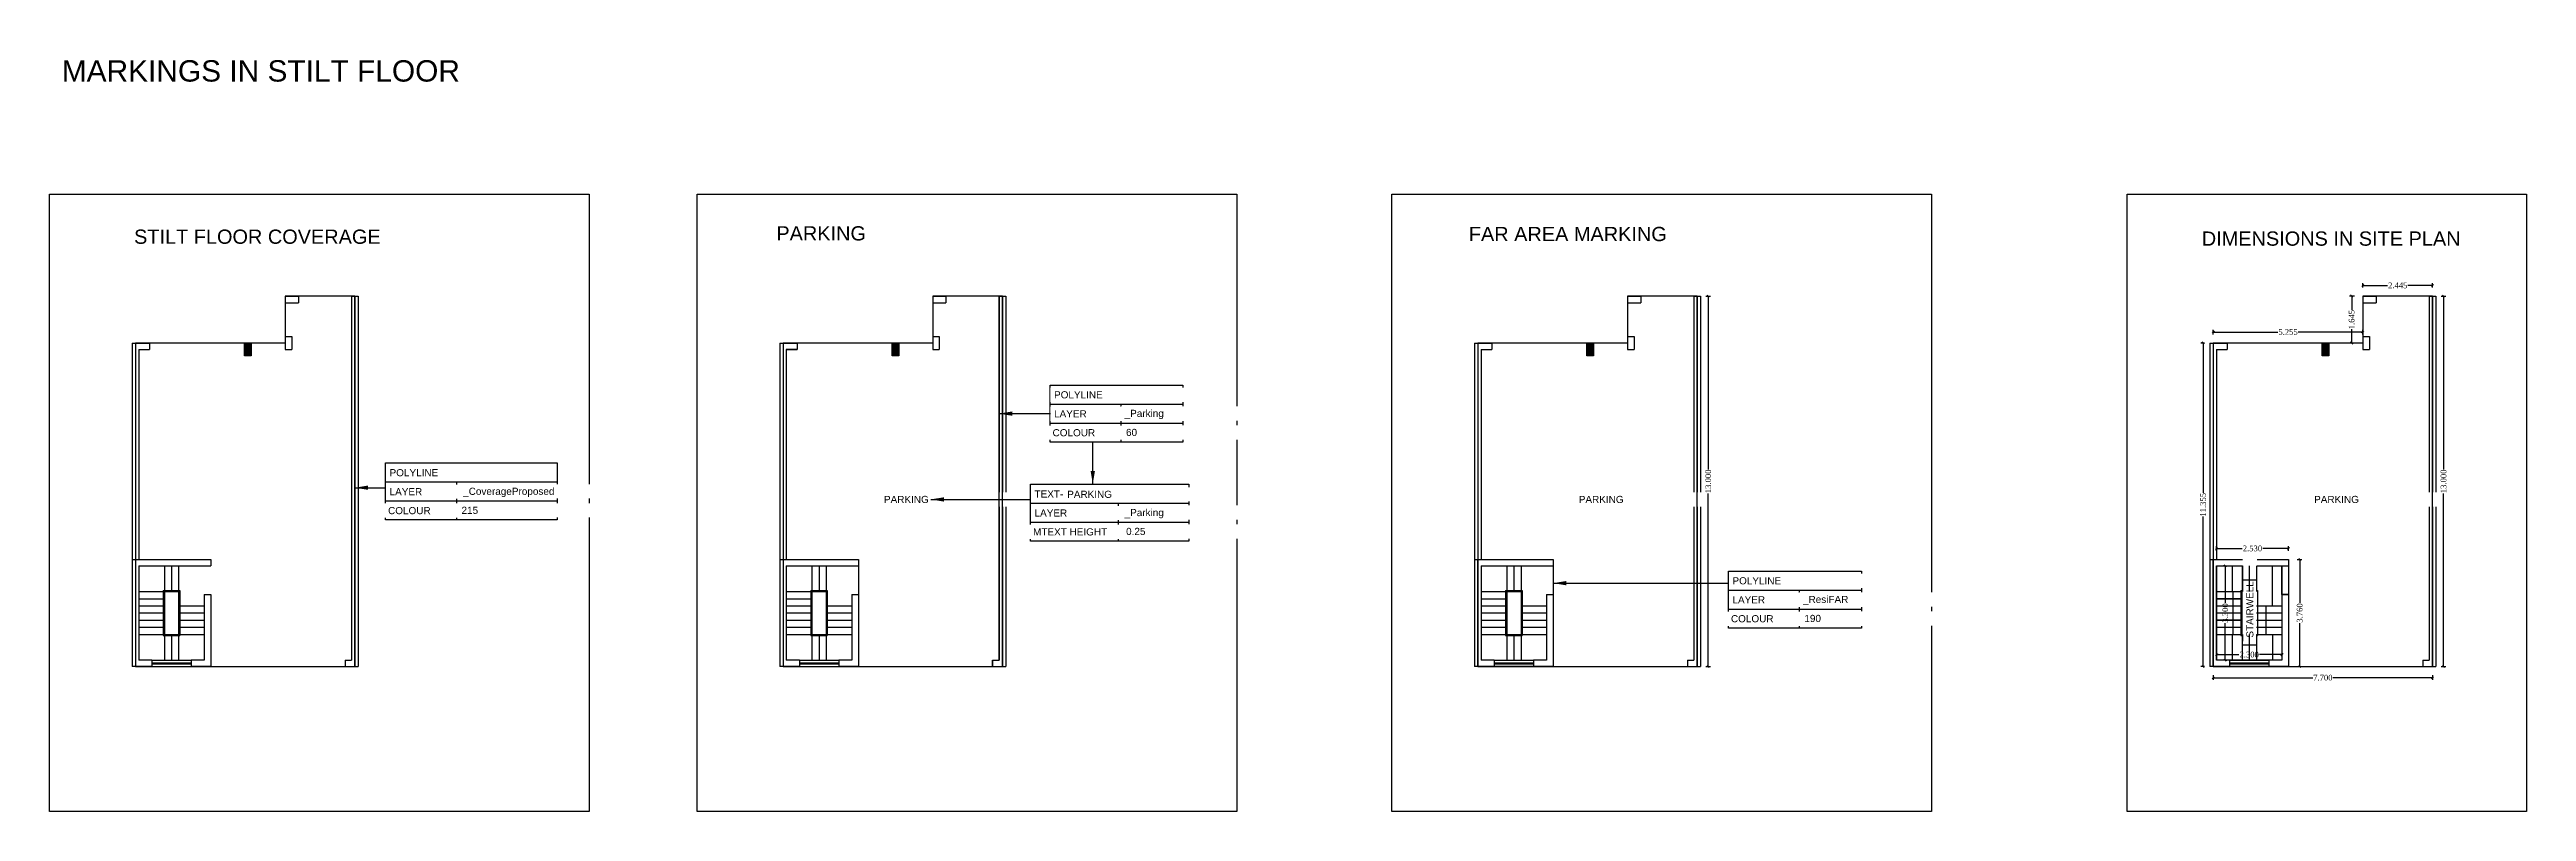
# Model space of a CAD drawing. Header units: metres. Extents: x 180 to 389, y -165 to 195.
# Drawn here: x 185.5 to 272.4, y 57.6 to 84.3 of the extents above; entities that cross this region are included whole.
import ezdxf

# ---------------------------------------------------------------- set-up
doc = ezdxf.new("R2010")
doc.units = ezdxf.units.M
doc.header["$LTSCALE"] = 2
doc.header["$MEASUREMENT"] = 0
for name, color, linetype in [('_CoverageProposed', 215, 'Continuous'), ('_Dimension', 87, 'Continuous'), ('_Door', 114, 'Continuous'), ('_Parking', 60, 'Continuous'), ('_ResiFAR', 190, 'Continuous'), ('_StaircaseLanding', 210, 'Continuous'), ('_StaircaseWell', 140, 'Continuous'), ('_StairFlight', 105, 'Continuous'), ('_Stairs', 120, 'Continuous')]:
    doc.layers.add(name, color=color, linetype=linetype)
doc.styles.add('DRAWING', font='times.ttf', dxfattribs={"height": 0.2})
doc.styles.get("Standard").update_dxf_attribs({"font": 'arial.ttf'})
doc.dimstyles.new('Copy of DRAWING', dxfattribs={"dimtxt": 0.2, "dimasz": 0.46, "dimexe": 0.076, "dimexo": 0.3, "dimgap": 0.037, "dimtad": 0, "dimdec": 3, "dimzin": 0, "dimdsep": 46, "dimtxsty": 'DRAWING', "dimblk": 'ARCHTICK', "dimtsz": 0.037, "dimcen": 0.09, "dimclre": 256, "dimclrt": 256, "dimadec": 0, "dimazin": 0, "dimtfac": 1, "dimtdec": 3, "dimtix": 1, "dimtofl": 0, "dimtmove": 2, "dimatfit": 3, "dimfxl": 1, "dimtolj": 1, "dimtzin": 0, "dimarcsym": 0})
doc.dimstyles.new('DRAWING', dxfattribs={"dimtxt": 0.2, "dimasz": 0.076, "dimexe": 0.076, "dimexo": 0.3, "dimgap": 0.037, "dimtad": 0, "dimdec": 3, "dimzin": 0, "dimdsep": 46, "dimtxsty": 'DRAWING', "dimblk": 'ARCHTICK', "dimtsz": 0.037, "dimcen": 0.09, "dimclre": 256, "dimclrt": 256, "dimadec": 0, "dimazin": 0, "dimtfac": 1, "dimtdec": 3, "dimtix": 1, "dimtofl": 0, "dimtmove": 2, "dimatfit": 3, "dimfxl": 1, "dimtolj": 1, "dimtzin": 0, "dimarcsym": 0})

msp = doc.modelspace()

# ---------------------------------------------------------------- texts
at = {"ltscale": 0.01, "insert": (185.9305, 83.9578), "char_height": 0.75, "width": 25.984953, "attachment_point": 1, "bg_fill": 2}
msp.add_mtext('MARKINGS IN STILT FLOOR', dxfattribs=at)

# ---------------------------------------------------------------- blocks, each defined once
blk = doc.blocks.new('*D285')
at = {"layer": '_Dimension', "linetype": 'ByBlock', "lineweight": -2, "ltscale": 0.01}
for p, q in [((243.622, 75.678), (243.782, 75.678)), ((243.622, 62.678), (243.782, 62.678))]:
    blk.add_line(p, q, dxfattribs=at)
at = {"layer": '_Dimension', "color": 0, "linetype": 'ByBlock', "lineweight": -2, "ltscale": 0.01}
for p, q in [((243.743, 75.641), (243.669, 75.715)), ((243.706, 75.678), (243.706, 69.598)), ((243.706, 62.678), (243.706, 68.757)), ((243.669, 62.715), (243.743, 62.641))]:
    blk.add_line(p, q, dxfattribs=at)
at = {"layer": 'Defpoints', "color": 0, "ltscale": 0.01}
for p in [(243.322, 75.678), (243.706, 75.678), (243.322, 62.678)]:
    blk.add_point(p, dxfattribs=at)
at = {"layer": '_Dimension', "ltscale": 0.01, "insert": (243.706, 69.178), "char_height": 0.2, "attachment_point": 5, "rotation": 90, "style": 'DRAWING'}
blk.add_mtext('\\A1;13.000', dxfattribs=at)
blk = doc.blocks.new('_ArchTick')
blk = doc.blocks.new('*D290')
at = {"layer": '_Dimension', "color": 0, "linetype": 'ByBlock', "lineweight": -2, "ltscale": 0.01}
for p, q in [((266.717, 76.091), (266.643, 76.017)), ((266.68, 76.054), (267.546, 76.054)), ((269.125, 76.054), (268.259, 76.054)), ((269.088, 76.017), (269.162, 76.091))]:
    blk.add_line(p, q, dxfattribs=at)
at = {"layer": '_Dimension', "linetype": 'ByBlock', "lineweight": -2, "ltscale": 0.01}
for p, q in [((266.68, 75.978), (266.68, 76.13)), ((269.125, 75.978), (269.125, 76.13))]:
    blk.add_line(p, q, dxfattribs=at)
at = {"layer": 'Defpoints', "color": 0, "ltscale": 0.01}
for p in [(266.68, 75.678), (269.125, 76.054), (269.125, 75.678)]:
    blk.add_point(p, dxfattribs=at)
at = {"layer": '_Dimension', "ltscale": 0.01, "insert": (267.903, 76.054), "char_height": 0.2, "attachment_point": 5, "style": 'DRAWING'}
blk.add_mtext('\\A1;2.445', dxfattribs=at)
blk = doc.blocks.new('*D291')
at = {"layer": '_Dimension', "linetype": 'ByBlock', "lineweight": -2, "ltscale": 0.01}
for p, q in [((266.38, 75.678), (266.21, 75.678)), ((266.38, 74.033), (266.21, 74.033))]:
    blk.add_line(p, q, dxfattribs=at)
at = {"layer": '_Dimension', "color": 0, "linetype": 'ByBlock', "lineweight": -2, "ltscale": 0.01}
for p, q in [((266.323, 75.641), (266.249, 75.715)), ((266.286, 75.678), (266.286, 75.198)), ((266.249, 74.07), (266.323, 73.996)), ((266.286, 74.033), (266.286, 74.513))]:
    blk.add_line(p, q, dxfattribs=at)
at = {"layer": 'Defpoints', "color": 0, "ltscale": 0.01}
for p in [(266.68, 75.678), (266.286, 74.033), (266.68, 74.033)]:
    blk.add_point(p, dxfattribs=at)
at = {"layer": '_Dimension', "ltscale": 0.01, "insert": (266.286, 74.855), "char_height": 0.2, "attachment_point": 5, "rotation": 90, "style": 'DRAWING'}
blk.add_mtext('\\A1;1.645', dxfattribs=at)
blk = doc.blocks.new('*D292')
at = {"layer": '_Dimension', "color": 0, "linetype": 'ByBlock', "lineweight": -2, "ltscale": 0.01}
for p, q in [((261.462, 74.455), (261.388, 74.381)), ((261.425, 74.418), (263.7, 74.418)), ((266.68, 74.418), (264.405, 74.418)), ((266.643, 74.381), (266.717, 74.455))]:
    blk.add_line(p, q, dxfattribs=at)
at = {"layer": '_Dimension', "linetype": 'ByBlock', "lineweight": -2, "ltscale": 0.01}
for p, q in [((261.425, 74.333), (261.425, 74.494)), ((266.68, 74.333), (266.68, 74.494))]:
    blk.add_line(p, q, dxfattribs=at)
at = {"layer": 'Defpoints', "color": 0, "ltscale": 0.01}
for p in [(261.425, 74.033), (266.68, 74.418), (266.68, 74.033)]:
    blk.add_point(p, dxfattribs=at)
at = {"layer": '_Dimension', "ltscale": 0.01, "insert": (264.053, 74.418), "char_height": 0.2, "attachment_point": 5, "style": 'DRAWING'}
blk.add_mtext('\\A1;5.255', dxfattribs=at)
blk = doc.blocks.new('*D293')
at = {"layer": '_Dimension', "linetype": 'ByBlock', "lineweight": -2, "ltscale": 0.01}
for p, q in [((261.125, 74.033), (260.996, 74.033)), ((261.125, 62.678), (260.996, 62.678))]:
    blk.add_line(p, q, dxfattribs=at)
at = {"layer": '_Dimension', "color": 0, "linetype": 'ByBlock', "lineweight": -2, "ltscale": 0.01}
for p, q in [((261.109, 73.996), (261.035, 74.07)), ((261.072, 74.033), (261.072, 68.771)), ((261.072, 62.678), (261.072, 67.939)), ((261.035, 62.715), (261.109, 62.641))]:
    blk.add_line(p, q, dxfattribs=at)
at = {"layer": 'Defpoints', "color": 0, "ltscale": 0.01}
for p in [(261.425, 74.033), (261.072, 62.678), (261.425, 62.678)]:
    blk.add_point(p, dxfattribs=at)
at = {"layer": '_Dimension', "ltscale": 0.01, "insert": (261.072, 68.355), "char_height": 0.2, "attachment_point": 5, "rotation": 90, "style": 'DRAWING'}
blk.add_mtext('\\A1;11.355', dxfattribs=at)
blk = doc.blocks.new('*D294')
at = {"layer": '_Dimension', "color": 0, "linetype": 'ByBlock', "lineweight": -2, "ltscale": 0.01}
for p, q in [((261.462, 62.323), (261.388, 62.249)), ((261.425, 62.286), (264.917, 62.286)), ((269.125, 62.286), (265.634, 62.286)), ((269.088, 62.249), (269.162, 62.323))]:
    blk.add_line(p, q, dxfattribs=at)
at = {"layer": '_Dimension', "linetype": 'ByBlock', "lineweight": -2, "ltscale": 0.01}
for p, q in [((261.425, 62.378), (261.425, 62.21)), ((269.125, 62.378), (269.125, 62.21))]:
    blk.add_line(p, q, dxfattribs=at)
at = {"layer": 'Defpoints', "color": 0, "ltscale": 0.01}
for p in [(261.425, 62.678), (269.125, 62.678), (269.125, 62.286)]:
    blk.add_point(p, dxfattribs=at)
at = {"layer": '_Dimension', "ltscale": 0.01, "insert": (265.275, 62.286), "char_height": 0.2, "attachment_point": 5, "style": 'DRAWING'}
blk.add_mtext('\\A1;7.700', dxfattribs=at)
blk = doc.blocks.new('*D295')
at = {"layer": '_Dimension', "linetype": 'ByBlock', "lineweight": -2, "ltscale": 0.01}
for p, q in [((269.425, 75.678), (269.586, 75.678)), ((269.425, 62.678), (269.586, 62.678))]:
    blk.add_line(p, q, dxfattribs=at)
at = {"layer": '_Dimension', "color": 0, "linetype": 'ByBlock', "lineweight": -2, "ltscale": 0.01}
for p, q in [((269.547, 75.641), (269.473, 75.715)), ((269.51, 75.678), (269.51, 69.598)), ((269.51, 62.678), (269.51, 68.757)), ((269.473, 62.715), (269.547, 62.641))]:
    blk.add_line(p, q, dxfattribs=at)
at = {"layer": 'Defpoints', "color": 0, "ltscale": 0.01}
for p in [(269.125, 75.678), (269.51, 75.678), (269.125, 62.678)]:
    blk.add_point(p, dxfattribs=at)
at = {"layer": '_Dimension', "ltscale": 0.01, "insert": (269.51, 69.178), "char_height": 0.2, "attachment_point": 5, "rotation": 90, "style": 'DRAWING'}
blk.add_mtext('\\A1;13.000', dxfattribs=at)
blk = doc.blocks.new('*D296')
at = {"layer": '_Dimension', "color": 0, "linetype": 'ByBlock', "lineweight": -2, "ltscale": 0.01}
for p, q in [((261.577, 66.86), (261.503, 66.786)), ((261.54, 66.823), (262.444, 66.823)), ((264.07, 66.823), (263.166, 66.823)), ((264.033, 66.786), (264.107, 66.86))]:
    blk.add_line(p, q, dxfattribs=at)
at = {"layer": '_Dimension', "linetype": 'ByBlock', "lineweight": -2, "ltscale": 0.01}
for p, q in [((261.54, 66.738), (261.54, 66.899)), ((264.07, 66.738), (264.07, 66.899))]:
    blk.add_line(p, q, dxfattribs=at)
at = {"layer": 'Defpoints', "color": 0, "ltscale": 0.01}
for p in [(261.54, 66.438), (264.07, 66.823), (264.07, 66.438)]:
    blk.add_point(p, dxfattribs=at)
at = {"layer": '_Dimension', "ltscale": 0.01, "insert": (262.805, 66.823), "char_height": 0.2, "attachment_point": 5, "style": 'DRAWING'}
blk.add_mtext('\\A1;2.530', dxfattribs=at)
blk = doc.blocks.new('*D297')
at = {"layer": '_Dimension', "linetype": 'ByBlock', "lineweight": -2, "ltscale": 0.01}
for p, q in [((264.37, 66.438), (264.539, 66.438)), ((264.37, 62.678), (264.539, 62.678))]:
    blk.add_line(p, q, dxfattribs=at)
at = {"layer": '_Dimension', "color": 0, "linetype": 'ByBlock', "lineweight": -2, "ltscale": 0.01}
for p, q in [((264.5, 66.401), (264.426, 66.475)), ((264.463, 66.438), (264.463, 64.916)), ((264.463, 62.678), (264.463, 64.2)), ((264.426, 62.715), (264.5, 62.641))]:
    blk.add_line(p, q, dxfattribs=at)
at = {"layer": 'Defpoints', "color": 0, "ltscale": 0.01}
for p in [(264.07, 66.438), (264.07, 62.678), (264.463, 62.678)]:
    blk.add_point(p, dxfattribs=at)
at = {"layer": '_Dimension', "ltscale": 0.01, "insert": (264.463, 64.558), "char_height": 0.2, "attachment_point": 5, "rotation": 90, "style": 'DRAWING'}
blk.add_mtext('\\A1;3.760', dxfattribs=at)
blk = doc.blocks.new('*D298')
at = {"layer": '_Dimension', "color": 0, "linetype": 'ByBlock', "lineweight": -2, "ltscale": 0.01}
for p, q in [((261.886, 66.171), (261.812, 66.245)), ((261.849, 66.208), (261.849, 64.916)), ((261.849, 62.908), (261.849, 64.2)), ((261.812, 62.945), (261.886, 62.871))]:
    blk.add_line(p, q, dxfattribs=at)
at = {"layer": '_Dimension', "linetype": 'ByBlock', "lineweight": -2, "ltscale": 0.01}
for p, q in [((261.84, 66.208), (261.925, 66.208)), ((261.84, 62.908), (261.925, 62.908))]:
    blk.add_line(p, q, dxfattribs=at)
at = {"layer": 'Defpoints', "color": 0, "ltscale": 0.01}
for p in [(261.54, 66.208), (261.54, 62.908), (261.849, 62.908)]:
    blk.add_point(p, dxfattribs=at)
at = {"layer": '_Dimension', "ltscale": 0.01, "insert": (261.849, 64.558), "char_height": 0.2, "attachment_point": 5, "rotation": 90, "style": 'DRAWING'}
blk.add_mtext('\\A1;3.300', dxfattribs=at)
blk = doc.blocks.new('*D299')
at = {"layer": '_Dimension', "color": 0, "linetype": 'ByBlock', "lineweight": -2, "ltscale": 0.01}
for p, q in [((261.577, 63.133), (261.503, 63.059)), ((261.54, 63.096), (262.329, 63.096)), ((263.84, 63.096), (263.051, 63.096)), ((263.803, 63.059), (263.877, 63.133))]:
    blk.add_line(p, q, dxfattribs=at)
at = {"layer": '_Dimension', "linetype": 'ByBlock', "lineweight": -2, "ltscale": 0.01}
for p, q in [((261.54, 63.208), (261.54, 63.172)), ((263.84, 63.208), (263.84, 63.172))]:
    blk.add_line(p, q, dxfattribs=at)
at = {"layer": 'Defpoints', "color": 0, "ltscale": 0.01}
for p in [(261.54, 62.908), (263.84, 63.096), (263.84, 62.908)]:
    blk.add_point(p, dxfattribs=at)
at = {"layer": '_Dimension', "ltscale": 0.01, "insert": (262.69, 63.096), "char_height": 0.2, "attachment_point": 5, "style": 'DRAWING'}
blk.add_mtext('\\A1;2.300', dxfattribs=at)

# ---------------------------------------------------------------- dimensions: what is measured, and where the dimension line sits
at = {"layer": '_Dimension', "ltscale": 0.01}
for base, p1, p2, picture, middle in [((266.2859, 74.0328), (266.6802, 75.6778), (266.6802, 74.0328), '*D291', (266.2859, 74.8553)), ((261.0719, 62.6778), (261.4252, 74.0328), (261.4252, 62.6778), '*D293', (261.0719, 68.3553)), ((261.8487, 62.9078), (261.5402, 66.2078), (261.5402, 62.9078), '*D298', (261.8487, 64.5578)), ((264.4631, 62.6778), (264.0702, 66.4378), (264.0702, 62.6778), '*D297', (264.4631, 64.5578))]:
    dim = msp.add_linear_dim(base=base, p1=p1, p2=p2, angle=90, dimstyle='DRAWING', dxfattribs=at)
    dim.commit()
    dim.dimension.update_dxf_attribs({"geometry": picture, "text_midpoint": middle})
for base, p1, p2, picture, middle in [((269.1252, 76.054), (266.6802, 75.6778), (269.1252, 75.6778), '*D290', (267.9027, 76.054)), ((266.6802, 74.4181), (261.4252, 74.0328), (266.6802, 74.0328), '*D292', (264.0527, 74.4181)), ((264.0702, 66.8235), (261.5402, 66.4378), (264.0702, 66.4378), '*D296', (262.8052, 66.8235)), ((269.1252, 62.2862), (261.4252, 62.6778), (269.1252, 62.6778), '*D294', (265.2752, 62.2862))]:
    dim = msp.add_linear_dim(base=base, p1=p1, p2=p2, dimstyle='DRAWING', dxfattribs=at)
    dim.commit()
    dim.dimension.update_dxf_attribs({"geometry": picture, "text_midpoint": middle})

# ---------------------------------------------------------------- hatches: boundary and pattern name
at = {"ltscale": 0.01}
h = msp.add_hatch(dxfattribs=at)
h.set_pattern_fill('ANSI31', color=256, scale=0.25, angle=180)
h.set_pattern_definition([(225, (418.040346, -186.755774), (0.022097087, -0.022097087), [])])
h.paths.add_polyline_path([(192.3462, 73.5828), (192.3462, 74.0328), (192.5762, 74.0328), (192.5762, 73.5828)])
h = msp.add_hatch(dxfattribs=at)
h.set_pattern_fill('ANSI31', color=256, scale=0.25, angle=180)
h.set_pattern_definition([(225, (440.762737, -186.755774), (0.022097087, -0.022097087), [])])
h.paths.add_polyline_path([(215.0686, 73.5828), (215.0686, 74.0328), (215.2986, 74.0328), (215.2986, 73.5828)])
h = msp.add_hatch(dxfattribs=at)
h.set_pattern_fill('ANSI31', color=256, scale=0.25, angle=180)
h.set_pattern_definition([(225, (465.14586, -186.755774), (0.022097087, -0.022097087), [])])
h.paths.add_polyline_path([(239.4517, 73.5828), (239.4517, 74.0328), (239.6817, 74.0328), (239.6817, 73.5828)])
h = msp.add_hatch(dxfattribs=at)
h.set_pattern_fill('ANSI31', color=256, scale=0.25, angle=180)
h.set_pattern_definition([(225, (490.94936, -186.755774), (0.022097087, -0.022097087), [])])
h.paths.add_polyline_path([(265.2552, 73.5828), (265.2552, 74.0328), (265.4852, 74.0328), (265.4852, 73.5828)])

# ---------------------------------------------------------------- linework, layer by layer
for p, q in [((193.7712, 75.6778), (194.2312, 75.6778)), ((193.7712, 75.6778), (193.7712, 75.4478)), ((194.2312, 75.6778), (194.2312, 75.4478)), ((196.1012, 75.6778), (196.1012, 62.9078)), ((196.1012, 75.6778), (196.3312, 75.6778)), ((196.2162, 75.6778), (196.2162, 62.6778)), ((196.3312, 75.6778), (196.3312, 62.6778)), ((216.4936, 75.6778), (216.9536, 75.6778)), ((216.4936, 75.6778), (216.4936, 75.4478)), ((216.9536, 75.6778), (216.9536, 75.4478)), ((218.8236, 75.6778), (218.8236, 62.9078)), ((218.8236, 75.6778), (219.0536, 75.6778)), ((218.9386, 75.6778), (218.9386, 62.6778)), ((219.0536, 75.6778), (219.0536, 62.6778)), ((240.8767, 75.6778), (241.3367, 75.6778)), ((240.8767, 75.6778), (240.8767, 75.4478)), ((241.3367, 75.6778), (241.3367, 75.4478)), ((243.2067, 75.6778), (243.2067, 62.9078)), ((243.2067, 75.6778), (243.4367, 75.6778)), ((243.3217, 75.6778), (243.3217, 62.6778)), ((243.4367, 75.6778), (243.4367, 62.6778)), ((266.6802, 75.6778), (267.1402, 75.6778)), ((266.6802, 75.6778), (266.6802, 75.4478)), ((267.1402, 75.6778), (267.1402, 75.4478)), ((269.0102, 75.6778), (269.0102, 62.9078)), ((269.0102, 75.6778), (269.2402, 75.6778)), ((269.1252, 75.6778), (269.1252, 62.6778)), ((269.2402, 75.6778), (269.2402, 62.6778)), ((193.7712, 75.4478), (194.2312, 75.4478)), ((216.4936, 75.4478), (216.9536, 75.4478)), ((240.8767, 75.4478), (241.3367, 75.4478)), ((266.6802, 75.4478), (267.1402, 75.4478)), ((188.4012, 74.0328), (188.4012, 62.6778)), ((188.4012, 74.0328), (189.0112, 74.0328)), ((188.5162, 74.0328), (188.5162, 62.6778)), ((189.0112, 74.0328), (189.0112, 73.8028)), ((192.3462, 74.0328), (192.4612, 74.0328)), ((193.7712, 74.2628), (193.7712, 73.8028)), ((193.7712, 74.2628), (194.0012, 74.2628)), ((194.0012, 74.2628), (194.0012, 73.8028)), ((211.1236, 74.0328), (211.1236, 62.6778)), ((211.1236, 74.0328), (211.7336, 74.0328)), ((211.2386, 74.0328), (211.2386, 62.6778)), ((211.7336, 74.0328), (211.7336, 73.8028)), ((215.0686, 74.0328), (215.1836, 74.0328)), ((216.4936, 74.2628), (216.4936, 73.8028)), ((216.4936, 74.2628), (216.7236, 74.2628)), ((216.7236, 74.2628), (216.7236, 73.8028)), ((235.5067, 74.0328), (235.5067, 62.6778)), ((235.5067, 74.0328), (236.1167, 74.0328)), ((235.6217, 74.0328), (235.6217, 62.6778)), ((236.1167, 74.0328), (236.1167, 73.8028)), ((239.4517, 74.0328), (239.5667, 74.0328)), ((240.8767, 74.2628), (240.8767, 73.8028)), ((240.8767, 74.2628), (241.1067, 74.2628)), ((241.1067, 74.2628), (241.1067, 73.8028)), ((261.3102, 74.0328), (261.3102, 62.6778)), ((261.3102, 74.0328), (261.9202, 74.0328)), ((261.4252, 74.0328), (261.4252, 62.6778)), ((261.9202, 74.0328), (261.9202, 73.8028)), ((265.2552, 74.0328), (265.3702, 74.0328)), ((266.6802, 74.2628), (266.6802, 73.8028)), ((266.6802, 74.2628), (266.9102, 74.2628)), ((266.9102, 74.2628), (266.9102, 73.8028)), ((188.6312, 73.8028), (188.6312, 66.4378)), ((188.6312, 73.8028), (189.0112, 73.8028)), ((193.7712, 73.8028), (194.0012, 73.8028)), ((211.3536, 73.8028), (211.3536, 66.4378)), ((211.3536, 73.8028), (211.7336, 73.8028)), ((216.4936, 73.8028), (216.7236, 73.8028)), ((235.7367, 73.8028), (235.7367, 66.4378)), ((235.7367, 73.8028), (236.1167, 73.8028)), ((240.8767, 73.8028), (241.1067, 73.8028)), ((261.5402, 73.8028), (261.5402, 66.4378)), ((261.5402, 73.8028), (261.9202, 73.8028)), ((266.6802, 73.8028), (266.9102, 73.8028)), ((220.6107, 71.8914), (225.2749, 71.8914)), ((220.6107, 71.2241), (225.2749, 71.2241)), ((197.2937, 69.1573), (203.3115, 69.1573)), ((197.2937, 68.49), (203.3115, 68.49)), ((219.9269, 68.411), (225.4796, 68.411)), ((219.9269, 67.7437), (225.4796, 67.7437)), ((188.4012, 66.4378), (191.1612, 66.4378)), ((188.5162, 66.4378), (191.1612, 66.4378)), ((188.6312, 66.2078), (188.6312, 62.9078)), ((188.6312, 66.2078), (191.1612, 66.2078)), ((189.5312, 66.2078), (189.5312, 62.9078)), ((189.5312, 66.2078), (189.5312, 62.9078)), ((189.7812, 66.2078), (189.7812, 65.3078)), ((190.0312, 66.2078), (190.0312, 65.3078)), ((191.1612, 66.4378), (191.1612, 66.2078)), ((211.1236, 66.4378), (213.8836, 66.4378)), ((211.2386, 66.4378), (213.8836, 66.4378)), ((211.3536, 66.2078), (211.3536, 62.9078)), ((211.3536, 66.2078), (213.8836, 66.2078)), ((212.2536, 66.2078), (212.2536, 62.9078)), ((212.2536, 66.2078), (212.2536, 62.9078)), ((212.5036, 66.2078), (212.5036, 65.3078)), ((212.7536, 66.2078), (212.7536, 65.3078)), ((213.8836, 66.4378), (213.8836, 66.2078)), ((235.5067, 66.4378), (238.2667, 66.4378)), ((235.6217, 66.4378), (238.2667, 66.4378)), ((235.7367, 66.2078), (235.7367, 62.9078)), ((235.7367, 66.2078), (238.2667, 66.2078)), ((236.6367, 66.2078), (236.6367, 62.9078)), ((236.6367, 66.2078), (236.6367, 62.9078)), ((236.8867, 66.2078), (236.8867, 65.3078)), ((237.1367, 66.2078), (237.1367, 65.3078)), ((238.2667, 66.4378), (238.2667, 66.2078)), ((261.3102, 66.4378), (264.0702, 66.4378)), ((261.4252, 66.4378), (264.0702, 66.4378)), ((261.5402, 66.2078), (261.5402, 62.9078)), ((261.5402, 66.2078), (264.0702, 66.2078)), ((262.4402, 66.2078), (262.4402, 62.9078)), ((262.4402, 66.2078), (262.4402, 62.9078)), ((262.6902, 66.2078), (262.6902, 65.3078)), ((262.9402, 66.2078), (262.9402, 65.3078)), ((264.0702, 66.4378), (264.0702, 66.2078)), ((188.6312, 65.3078), (190.0312, 65.3078)), ((189.4912, 65.3478), (190.0712, 65.3478)), ((189.4912, 65.3478), (189.4912, 63.7678)), ((189.5112, 65.3278), (190.0512, 65.3278)), ((189.5112, 65.3278), (189.5112, 63.7878)), ((190.0312, 65.3078), (190.0312, 62.9078)), ((190.0512, 65.3278), (190.0512, 63.7878)), ((190.0712, 65.3478), (190.0712, 63.7678)), ((190.9312, 65.2078), (190.9312, 62.9078)), ((190.9312, 65.2078), (191.1612, 65.2078)), ((191.1612, 65.2078), (191.1612, 62.6778)), ((211.3536, 65.3078), (212.7536, 65.3078)), ((212.2136, 65.3478), (212.7936, 65.3478)), ((212.2136, 65.3478), (212.2136, 63.7678)), ((212.2336, 65.3278), (212.7736, 65.3278)), ((212.2336, 65.3278), (212.2336, 63.7878)), ((212.7536, 65.3078), (212.7536, 62.9078)), ((212.7736, 65.3278), (212.7736, 63.7878)), ((212.7936, 65.3478), (212.7936, 63.7678)), ((213.6536, 65.2078), (213.6536, 62.9078)), ((213.6536, 65.2078), (213.8836, 65.2078)), ((213.8836, 65.2078), (213.8836, 62.6778)), ((235.7367, 65.3078), (237.1367, 65.3078)), ((236.5967, 65.3478), (237.1767, 65.3478)), ((236.5967, 65.3478), (236.5967, 63.7678)), ((236.6167, 65.3278), (237.1567, 65.3278)), ((236.6167, 65.3278), (236.6167, 63.7878)), ((237.1367, 65.3078), (237.1367, 62.9078)), ((237.1567, 65.3278), (237.1567, 63.7878)), ((237.1767, 65.3478), (237.1767, 63.7678)), ((238.0367, 65.2078), (238.0367, 62.9078)), ((238.0367, 65.2078), (238.2667, 65.2078)), ((238.2667, 65.2078), (238.2667, 62.6778)), ((244.417, 65.3633), (249.0812, 65.3633)), ((261.5402, 65.3078), (262.9402, 65.3078)), ((262.4002, 65.3478), (262.9802, 65.3478)), ((262.4002, 65.3478), (262.4002, 63.7678)), ((262.4202, 65.3278), (262.9602, 65.3278)), ((262.4202, 65.3278), (262.4202, 63.7878)), ((262.9402, 65.3078), (262.9402, 62.9078)), ((262.9602, 65.3278), (262.9602, 63.7878)), ((262.9802, 65.3478), (262.9802, 63.7678)), ((263.8402, 65.2078), (263.8402, 62.9078)), ((263.8402, 65.2078), (264.0702, 65.2078)), ((264.0702, 65.2078), (264.0702, 62.6778)), ((188.6312, 65.0578), (189.5312, 65.0578)), ((188.6312, 64.8078), (189.5312, 64.8078)), ((188.6312, 64.5578), (189.5312, 64.5578)), ((190.0312, 64.8078), (190.9312, 64.8078)), ((190.0312, 64.5578), (190.9312, 64.5578)), ((211.3536, 65.0578), (212.2536, 65.0578)), ((211.3536, 64.8078), (212.2536, 64.8078)), ((211.3536, 64.5578), (212.2536, 64.5578)), ((212.7536, 64.8078), (213.6536, 64.8078)), ((212.7536, 64.5578), (213.6536, 64.5578)), ((235.7367, 65.0578), (236.6367, 65.0578)), ((235.7367, 64.8078), (236.6367, 64.8078)), ((235.7367, 64.5578), (236.6367, 64.5578)), ((237.1367, 64.8078), (238.0367, 64.8078)), ((237.1367, 64.5578), (238.0367, 64.5578)), ((244.417, 64.696), (249.0812, 64.696)), ((261.5402, 65.0578), (262.4402, 65.0578)), ((261.5402, 64.8078), (262.4402, 64.8078)), ((261.5402, 64.5578), (262.4402, 64.5578)), ((262.9402, 64.8078), (263.8402, 64.8078)), ((262.9402, 64.5578), (263.8402, 64.5578)), ((188.6312, 64.3078), (189.5312, 64.3078)), ((188.6312, 64.0578), (189.5312, 64.0578)), ((188.6312, 63.8078), (190.9312, 63.8078)), ((189.4912, 63.7678), (190.0712, 63.7678)), ((189.5112, 63.7878), (190.0512, 63.7878)), ((189.7812, 63.8078), (189.7812, 62.9078)), ((190.0312, 64.3078), (190.9312, 64.3078)), ((190.0312, 64.0578), (190.9312, 64.0578)), ((211.3536, 64.3078), (212.2536, 64.3078)), ((211.3536, 64.0578), (212.2536, 64.0578)), ((211.3536, 63.8078), (213.6536, 63.8078)), ((212.2136, 63.7678), (212.7936, 63.7678)), ((212.2336, 63.7878), (212.7736, 63.7878)), ((212.5036, 63.8078), (212.5036, 62.9078)), ((212.7536, 64.3078), (213.6536, 64.3078)), ((212.7536, 64.0578), (213.6536, 64.0578)), ((235.7367, 64.3078), (236.6367, 64.3078)), ((235.7367, 64.0578), (236.6367, 64.0578)), ((235.7367, 63.8078), (238.0367, 63.8078)), ((236.5967, 63.7678), (237.1767, 63.7678)), ((236.6167, 63.7878), (237.1567, 63.7878)), ((236.8867, 63.8078), (236.8867, 62.9078)), ((237.1367, 64.3078), (238.0367, 64.3078)), ((237.1367, 64.0578), (238.0367, 64.0578)), ((261.5402, 64.3078), (262.4402, 64.3078)), ((261.5402, 64.0578), (262.4402, 64.0578)), ((261.5402, 63.8078), (263.8402, 63.8078)), ((262.4002, 63.7678), (262.9802, 63.7678)), ((262.4202, 63.7878), (262.9602, 63.7878)), ((262.6902, 63.8078), (262.6902, 62.9078)), ((262.9402, 64.3078), (263.8402, 64.3078)), ((262.9402, 64.0578), (263.8402, 64.0578)), ((189.0912, 62.6778), (188.4012, 62.6778)), ((189.0912, 62.9078), (188.6312, 62.9078)), ((189.0912, 62.9078), (189.0912, 62.6778)), ((189.0912, 62.9078), (190.4712, 62.9078)), ((189.0912, 62.8078), (190.4712, 62.8078)), ((189.0912, 62.7778), (190.4712, 62.7778)), ((189.0912, 62.6778), (190.4712, 62.6778)), ((190.9312, 62.9078), (190.4712, 62.9078)), ((190.4712, 62.9078), (190.4712, 62.6778)), ((191.1612, 62.6778), (190.4712, 62.6778)), ((195.8712, 62.9078), (196.1012, 62.9078)), ((195.8712, 62.9078), (195.8712, 62.6778)), ((195.8712, 62.6778), (196.3312, 62.6778)), ((211.8136, 62.6778), (211.1236, 62.6778)), ((211.8136, 62.9078), (211.3536, 62.9078)), ((211.8136, 62.9078), (211.8136, 62.6778)), ((211.8136, 62.9078), (213.1936, 62.9078)), ((211.8136, 62.8078), (213.1936, 62.8078)), ((211.8136, 62.7778), (213.1936, 62.7778)), ((211.8136, 62.6778), (213.1936, 62.6778)), ((213.6536, 62.9078), (213.1936, 62.9078)), ((213.1936, 62.9078), (213.1936, 62.6778)), ((213.8836, 62.6778), (213.1936, 62.6778)), ((218.5936, 62.9078), (218.8236, 62.9078)), ((218.5936, 62.9078), (218.5936, 62.6778)), ((218.5936, 62.6778), (219.0536, 62.6778)), ((236.1967, 62.6778), (235.5067, 62.6778)), ((236.1967, 62.9078), (235.7367, 62.9078)), ((236.1967, 62.9078), (236.1967, 62.6778)), ((236.1967, 62.9078), (237.5767, 62.9078)), ((236.1967, 62.8078), (237.5767, 62.8078)), ((236.1967, 62.7778), (237.5767, 62.7778)), ((236.1967, 62.6778), (237.5767, 62.6778)), ((238.0367, 62.9078), (237.5767, 62.9078)), ((237.5767, 62.9078), (237.5767, 62.6778)), ((238.2667, 62.6778), (237.5767, 62.6778)), ((242.9767, 62.9078), (243.2067, 62.9078)), ((242.9767, 62.9078), (242.9767, 62.6778)), ((242.9767, 62.6778), (243.4367, 62.6778)), ((262.0002, 62.6778), (261.3102, 62.6778)), ((262.0002, 62.9078), (261.5402, 62.9078)), ((262.0002, 62.9078), (262.0002, 62.6778)), ((262.0002, 62.9078), (263.3802, 62.9078)), ((262.0002, 62.8078), (263.3802, 62.8078)), ((262.0002, 62.7778), (263.3802, 62.7778)), ((262.0002, 62.6778), (263.3802, 62.6778)), ((263.8402, 62.9078), (263.3802, 62.9078)), ((263.3802, 62.9078), (263.3802, 62.6778)), ((264.0702, 62.6778), (263.3802, 62.6778)), ((268.7802, 62.9078), (269.0102, 62.9078)), ((268.7802, 62.9078), (268.7802, 62.6778)), ((268.7802, 62.6778), (269.2402, 62.6778))]:
    msp.add_line(p, q, dxfattribs=at)
for points in [[(185.5, 79.2569), (204.4406, 79.2569), (204.4406, 57.5921), (185.5, 57.5921)], [(208.2224, 79.2569), (227.163, 79.2569), (227.163, 57.5921), (208.2224, 57.5921)], [(232.6055, 79.2569), (251.5461, 79.2569), (251.5461, 57.5921), (232.6055, 57.5921)], [(258.409, 79.2569), (272.4194, 79.2569), (272.4194, 57.5921), (258.409, 57.5921)], [(192.5762, 73.5828), (192.3462, 73.5828), (192.3462, 74.0328), (192.5762, 74.0328)], [(215.2986, 73.5828), (215.0686, 73.5828), (215.0686, 74.0328), (215.2986, 74.0328)], [(239.6817, 73.5828), (239.4517, 73.5828), (239.4517, 74.0328), (239.6817, 74.0328)], [(265.4852, 73.5828), (265.2552, 73.5828), (265.2552, 74.0328), (265.4852, 74.0328)], [(220.6107, 72.5587), (225.2749, 72.5587), (225.2749, 70.5568), (220.6107, 70.5568)], [(197.2937, 69.8246), (203.3115, 69.8246), (203.3115, 67.8227), (197.2937, 67.8227)], [(219.9269, 69.0783), (225.4796, 69.0783), (225.4796, 67.0764), (219.9269, 67.0764)], [(244.417, 66.0306), (249.0812, 66.0306), (249.0812, 64.0287), (244.417, 64.0287)]]:
    msp.add_lwpolyline(points, close=True, dxfattribs=at)
at = {"layer": '_CoverageProposed', "ltscale": 0.01}
msp.add_lwpolyline([(188.5162, 74.0328), (188.5162, 62.6778), (196.2162, 62.6778), (196.2162, 75.6778), (193.7712, 75.6778), (193.7712, 74.0328)], close=True, dxfattribs=at)
at = {"layer": '_Door', "ltscale": 0.01}
msp.add_lwpolyline([(263.8402, 66.2078), (264.0702, 66.2078), (264.0702, 65.2078), (263.8402, 65.2078)], close=True, dxfattribs=at)
at = {"layer": '_ResiFAR', "ltscale": 0.01}
for points in [[(235.6217, 66.4378), (238.2667, 66.4378), (238.2667, 62.6778), (235.6217, 62.6778)], [(261.4252, 66.4378), (264.0702, 66.4378), (264.0702, 62.6778), (261.4252, 62.6778)]]:
    msp.add_lwpolyline(points, close=True, dxfattribs=at)
at = {"layer": '_StaircaseLanding', "ltscale": 0.01}
for points in [[(263.5068, 64.8078), (263.5068, 66.2078)], [(263.5068, 63.8078), (263.5068, 62.9078)]]:
    msp.add_lwpolyline(points, dxfattribs=at)
at = {"layer": '_StaircaseWell', "ltscale": 0.01}
msp.add_lwpolyline([(261.5402, 66.2078), (263.8402, 66.2078), (263.8402, 62.9078), (261.5402, 62.9078)], close=True, dxfattribs=at)

msp.set_redraw_order([(e.dxf.handle, doc.entitydb.next_handle()) for e in msp.query("TEXT MTEXT ATTDEF DIMENSION ARC_DIMENSION")])  # texts and dimensions are drawn at this point

# ---------------------------------------------------------------- next in the draw order: texts
at = {"ltscale": 0.01, "attachment_point": 1, "bg_fill": 2}
for s, insert, char_height, width in [('STILT FLOOR COVERAGE', (188.466, 78.0146), 0.5, 10.361623), ('PARKING', (211.0053, 78.1312), 0.5, 10.361623), ('FAR AREA MARKING', (235.3054, 78.1082), 0.5, 10.361623), ('DIMENSIONS IN SITE PLAN', (261.0262, 77.9477), 0.5, 10.361623), ('POLYLINE', (220.7497, 72.3408), 0.25, 4.517248), ('POLYLINE', (197.4326, 69.6066), 0.25, 4.517248), ('TEXT-', (220.0658, 68.8604), 0.25, 4.517248), ('POLYLINE', (244.556, 65.8126), 0.25, 4.517248)]:
    msp.add_mtext(s, dxfattribs=dict(at, insert=insert, char_height=char_height, width=width))
at = {"layer": '_Parking', "ltscale": 0.01, "char_height": 0.25, "width": 4.517248, "attachment_point": 1, "bg_fill": 2}
for insert in [(214.7815, 68.6685), (239.1646, 68.6685), (264.9681, 68.6685)]:
    msp.add_mtext('PARKING', dxfattribs=dict(at, insert=insert))

# ---------------------------------------------------------------- next in the draw order: linework, layer by layer
at = {"ltscale": 0.01}
for p, q in [((223.0939, 71.8914), (223.0939, 70.5568)), ((199.7769, 69.1573), (199.7769, 67.8227)), ((223.0001, 68.411), (223.0001, 67.0764)), ((246.9002, 65.3633), (246.9002, 64.0287))]:
    msp.add_line(p, q, dxfattribs=at)
at = {"layer": '_CoverageProposed', "ltscale": 0.01}
for points in [[(211.2386, 74.0328), (211.2386, 62.6778), (218.9386, 62.6778), (218.9386, 75.6778), (216.4936, 75.6778), (216.4936, 74.0328)], [(235.6217, 74.0328), (235.6217, 62.6778), (243.3217, 62.6778), (243.3217, 75.6778), (240.8767, 75.6778), (240.8767, 74.0328)], [(261.4252, 74.0328), (261.4252, 62.6778), (269.1252, 62.6778), (269.1252, 75.6778), (266.6802, 75.6778), (266.6802, 74.0328)]]:
    msp.add_lwpolyline(points, close=True, dxfattribs=at)
at = {"layer": '_Parking', "ltscale": 0.01}
msp.add_lwpolyline([(218.8236, 75.6778), (216.4936, 75.6778), (216.4936, 74.0328), (211.7336, 74.0328), (211.7336, 73.8028), (211.3536, 73.8028), (211.3536, 66.4378), (213.8836, 66.4378), (213.8836, 62.6778), (218.5936, 62.6778), (218.5936, 62.9078), (218.8236, 62.9078)], close=True, dxfattribs=at)

# ---------------------------------------------------------------- next in the draw order: dimensions: what is measured, and where the dimension line sits
at = {"layer": '_Dimension', "ltscale": 0.01}
for base, p1, p2, picture, middle in [((243.7064, 75.6778), (243.3217, 62.6778), (243.3217, 75.6778), '*D285', (243.7064, 69.1778)), ((269.5099, 75.6778), (269.1252, 62.6778), (269.1252, 75.6778), '*D295', (269.5099, 69.1778))]:
    dim = msp.add_linear_dim(base=base, p1=p1, p2=p2, angle=90, dimstyle='DRAWING', dxfattribs=at)
    dim.commit()
    dim.dimension.update_dxf_attribs({"geometry": picture, "text_midpoint": middle})

# ---------------------------------------------------------------- next in the draw order: texts
at = {"ltscale": 0.01, "char_height": 0.25, "width": 4.517248, "attachment_point": 1, "bg_fill": 2}
for insert in [(220.7497, 71.6735), (197.4326, 68.9393), (220.0658, 68.1931), (244.556, 65.1453)]:
    msp.add_mtext('LAYER', dxfattribs=dict(at, insert=insert))
at = {"layer": '_StaircaseWell', "ltscale": 0.01, "insert": (262.5881, 63.6934), "char_height": 0.25, "width": 4.517248, "attachment_point": 1, "rotation": 90, "bg_fill": 2}
msp.add_mtext('STAIRWELL', dxfattribs=at)

# ---------------------------------------------------------------- next in the draw order: linework, layer by layer
at = {"layer": '_StaircaseLanding', "ltscale": 0.01}
for points in [[(262.0871, 66.2078), (262.0871, 65.3078)], [(262.0871, 63.8078), (262.0871, 62.9078)]]:
    msp.add_lwpolyline(points, dxfattribs=at)
at = {"layer": '_StairFlight', "ltscale": 0.01}
for points in [[(262.1163, 65.3078), (262.1163, 63.8078)], [(262.4402, 65.7263), (262.9402, 65.7263)], [(263.2687, 64.8078), (263.2687, 63.8078)], [(262.4402, 63.4401), (262.9402, 63.4401)]]:
    msp.add_lwpolyline(points, dxfattribs=at)
at = {"layer": '_Stairs', "ltscale": 0.01}
for points in [[(262.4402, 66.2078), (262.4402, 65.3078)], [(262.6902, 66.2078), (262.6902, 65.3078)], [(262.9402, 66.2078), (262.9402, 65.3078)], [(261.5402, 65.3078), (262.4402, 65.3078)], [(262.4402, 65.0578), (261.5402, 65.0578)], [(261.5402, 64.8078), (262.4402, 64.8078)], [(261.5402, 64.5578), (262.4402, 64.5578)], [(262.9402, 64.8078), (263.8402, 64.8078)], [(262.9402, 64.5578), (263.8402, 64.5578)], [(262.4402, 64.3078), (261.5402, 64.3078)], [(261.5402, 64.0578), (262.4402, 64.0578)], [(261.5402, 63.8078), (262.4402, 63.8078)], [(262.4402, 63.8078), (262.4402, 62.9078)], [(262.6902, 63.8078), (262.6902, 62.9078)], [(262.9402, 64.3078), (263.8402, 64.3078)], [(262.9402, 64.0578), (263.8402, 64.0578)], [(262.9402, 63.8078), (262.9402, 62.9078)], [(262.9402, 63.8078), (263.8402, 63.8078)]]:
    msp.add_lwpolyline(points, dxfattribs=at)

# ---------------------------------------------------------------- next in the draw order: texts
at = {"ltscale": 0.01, "char_height": 0.25, "width": 4.517248, "attachment_point": 1, "bg_fill": 2}
for s, insert in [('_Parking', (223.2255, 71.6881)), ('PARKING', (221.2111, 68.8484)), ('COLOUR', (197.3802, 68.2758)), ('MTEXT HEIGHT', (220.0134, 67.5295)), ('_ResiFAR', (247.0317, 65.1599))]:
    msp.add_mtext(s, dxfattribs=dict(at, insert=insert))

# ---------------------------------------------------------------- next in the draw order: dimensions: what is measured, and where the dimension line sits
at = {"layer": '_Dimension', "ltscale": 0.01}
dim = msp.add_linear_dim(base=(263.8402, 63.0963), p1=(261.5402, 62.9078), p2=(263.8402, 62.9078), dimstyle='DRAWING', dxfattribs=at)
dim.commit()
dim.dimension.update_dxf_attribs({"geometry": '*D299', "text_midpoint": (262.6902, 63.0963)})

# ---------------------------------------------------------------- next in the draw order: leaders
at = {"ltscale": 0.01}
for points in [[(196.2162, 68.955), (197.2937, 68.955)], [(216.4271, 68.5435), (219.9269, 68.5435)], [(238.2667, 65.605), (244.417, 65.605)]]:
    msp.add_leader(points, dimstyle='Copy of DRAWING', override={"dimgap": 0.037, "dimtad": 0}, dxfattribs=at)

# ---------------------------------------------------------------- next in the draw order: texts
at = {"ltscale": 0.01, "char_height": 0.25, "width": 4.517248, "attachment_point": 1, "bg_fill": 2}
for s, insert in [('COLOUR', (220.6973, 71.0099)), ('215', (199.9576, 68.2866)), ('0.25', (223.2781, 67.5464)), ('COLOUR', (244.5035, 64.4818))]:
    msp.add_mtext(s, dxfattribs=dict(at, insert=insert))

# ---------------------------------------------------------------- next in the draw order: texts
for s, insert in [('60', (223.2747, 71.0208)), ('_CoverageProposed', (200.0152, 68.9539)), ('_Parking', (223.2255, 68.2077)), ('190', (247.081, 64.4926))]:
    msp.add_mtext(s, dxfattribs=dict(at, insert=insert))

# ---------------------------------------------------------------- next in the draw order: leaders
at = {"ltscale": 0.01}
for points in [[(218.8236, 71.5533), (220.6107, 71.5578)], [(222.1091, 69.0783), (222.1091, 70.5568)]]:
    msp.add_leader(points, dimstyle='Copy of DRAWING', override={"dimgap": 0.037, "dimtad": 0}, dxfattribs=at)

doc.saveas('drawing.dxf')
